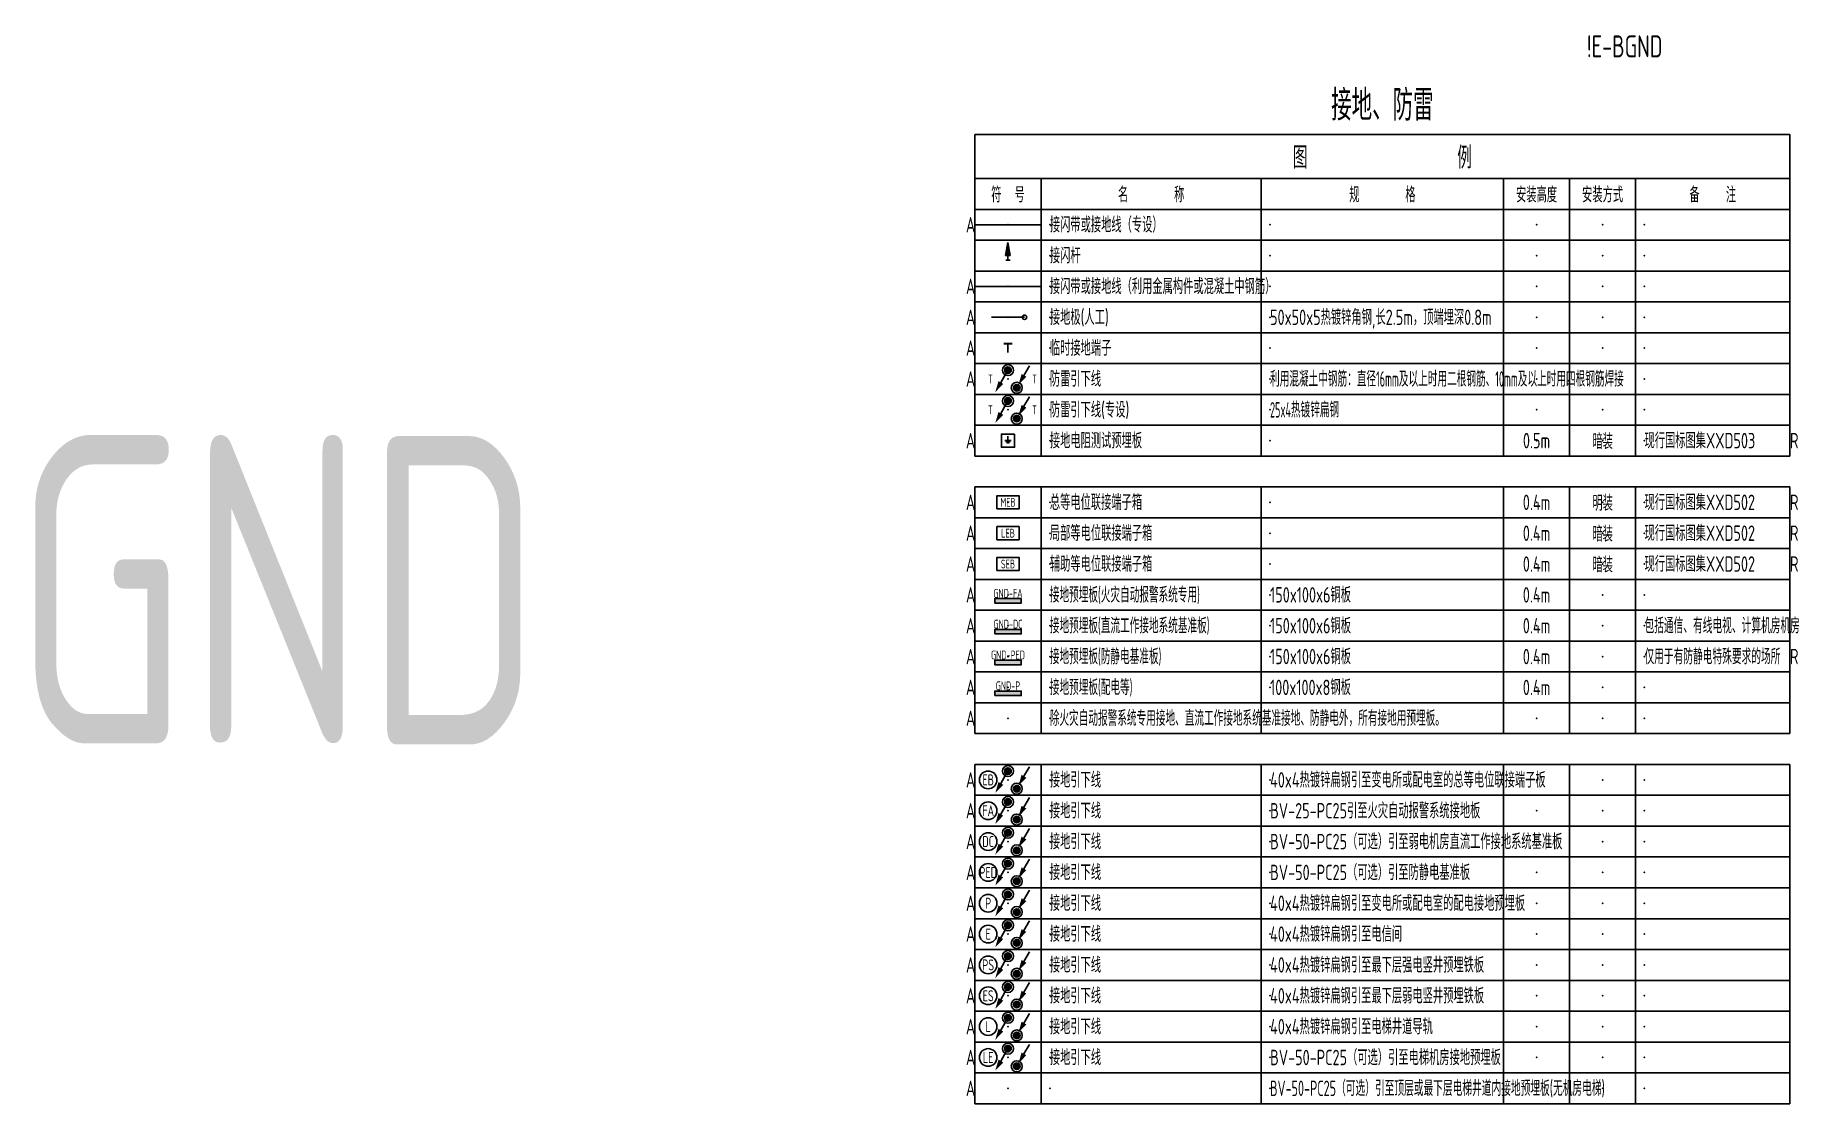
# Model space of a CAD drawing. Extents: x -337 to 273738, y -225 to 2088994.
# Drawn here: x 2128 to 42142, y 526360 to 550611 of the extents above; entities that cross this region are included whole.
import ezdxf
from ezdxf.enums import TextEntityAlignment as Align

# ---------------------------------------------------------------- set-up
doc = ezdxf.new("R2010")
doc.units = 0
doc.header["$LTSCALE"] = 1000
doc.layers.get('0').update_dxf_attribs({"linetype": 'CONTINUOUS'})
for name, color, linetype in [('E-GRND-DEVC', 3, 'CONTINUOUS'), ('E-GRND-WIRE', 4, 'E-GND'), ('E-TABLE', 2, 'CONTINUOUS'), ('E-THUN-WIRE', 4, 'E-THU'), ('E-UNIV-DIAG', 2, 'CONTINUOUS'), ('E-UNIV-EL', 140, 'CONTINUOUS'), ('E-UNIV-NOTE', 6, 'CONTINUOUS')]:
    doc.layers.add(name, color=color, linetype=linetype)
doc.styles.get("Standard").update_dxf_attribs({"font": 'GBENOR', "bigfont": 'GBCBIG'})
doc.styles.add('TH-STYLE3', font='tssdeng.shx', dxfattribs={"width": 0.65, "bigfont": 'tssdchn.shx'})
doc.linetypes.add('E-GND', pattern='A,1,["/",Standard,S=0.2,R=0,X=-0.53,Y=-0.1],-0.1,0,-0.1', length=1.2)
doc.linetypes.add('E-THU', pattern='A,1,["X",Standard,S=0.2,R=0,X=-0.53,Y=-0.1],-0.1,0,-0.1', length=1.2)

msp = doc.modelspace()

# ---------------------------------------------------------------- texts
at = {"layer": 'E-UNIV-NOTE', "style": 'TH-STYLE3', "width": 0.7}
for s, height, p in [('!E-BGND', 500, (38212, 550360)), ('GND', 7000, (7633, 538027))]:
    msp.add_text(s, height=height, dxfattribs=at).set_placement(p, align=Align.MIDDLE)

# ---------------------------------------------------------------- blocks, each defined once
blk = doc.blocks.new('E-BGND11')
blk.add_line((0, 0), (0, 2))
at = {"const_width": 0.5}
blk.add_lwpolyline([(1, 2), (-1, 2)], dxfattribs=at)
blk = doc.blocks.new('E-BKTS2')
for p, q in [((0, 0), (185, 0)), ((0, -7), (0, 0)), ((185, 0), (185, -7)), ((185, -7), (0, -7))]:
    blk.add_line(p, q)
at = {"linetype": 'Continuous'}
for p, q in [((15, 0), (15, -7)), ((65, 0), (65, -7)), ((120, 0), (120, -7)), ((135, 0), (135, -7)), ((150, 0), (150, -7))]:
    blk.add_line(p, q, dxfattribs=at)
for p in [(7.5, -3.5), (17, -3.5), (67, -3.5), (127.5, -3.5), (142.5, -3.5), (152, -3.5)]:
    blk.add_point(p, dxfattribs=at)
blk = doc.blocks.new('E-KTS2')
at = {"layer": 'E-TABLE', "linetype": 'Continuous'}
for p, q in [((15, 0), (15, -7)), ((65, 0), (65, -7)), ((120, 0), (120, -7)), ((135, 0), (135, -7)), ((150, 0), (150, -7))]:
    blk.add_line(p, q, dxfattribs=at)
at = {"layer": 'E-TABLE'}
blk.add_lwpolyline([(0, 0), (185, 0), (185, -7), (0, -7)], close=True, dxfattribs=at)
at = {"layer": 'E-TABLE', "linetype": 'Continuous'}
for p in [(7.5, -3.5), (17, -3.5), (67, -3.5), (127.5, -3.5), (142.5, -3.5), (152, -3.5)]:
    blk.add_point(p, dxfattribs=at)
blk = doc.blocks.new('E-BKTS1')
blk.add_line((0, -10), (185, -10))
at = {"linetype": 'Continuous'}
for p, q in [((15, -10), (15, -17)), ((65, -10), (65, -17)), ((120, -10), (120, -17)), ((135, -10), (135, -17)), ((150, -10), (150, -17))]:
    blk.add_line(p, q, dxfattribs=at)
blk.add_lwpolyline([(0, 0), (185, 0), (185, -17), (0, -17)], close=True)
at = {"layer": 'E-UNIV-NOTE', "style": 'TH-STYLE3', "width": 0.7}
for s, height, p in [('图                例', 5, (92.5, -5)), ('安装高度', 3.5, (127.5, -13.5)), ('安装方式', 3.5, (142.5, -13.5))]:
    blk.add_text(s, height=height, dxfattribs=at).set_placement(p, align=Align.MIDDLE)
at = {"layer": 'E-UNIV-NOTE', "linetype": 'Continuous', "style": 'TH-STYLE3', "width": 0.7}
for s, p in [('符  号', (7.5, -13.5)), ('名       称', (40, -13.5)), ('规       格', (92.5, -13.5)), ('备    注', (167.5, -13.5))]:
    blk.add_text(s, height=3.5, dxfattribs=at).set_placement(p, align=Align.MIDDLE)
blk = doc.blocks.new('E-BGND012')
blk.add_lwpolyline([(-2.5, -1.5), (-2.5, 1.5), (2.5, 1.5), (2.5, -1.5)], close=True)
at = {"layer": 'E-UNIV-EL', "style": 'TH-STYLE3', "width": 0.7}
blk.add_attdef('BOX', text='', height=2, dxfattribs=at).set_placement((0, 0), align=Align.MIDDLE)
blk = doc.blocks.new('E-BGND011')
blk.add_lwpolyline([(-2.5, -1.5), (-2.5, 1.5), (2.5, 1.5), (2.5, -1.5)], close=True)
at = {"layer": 'E-UNIV-EL', "style": 'TH-STYLE3', "width": 0.7}
blk.add_attdef('BOX', text='', height=2, dxfattribs=at).set_placement((0, 0), align=Align.MIDDLE)
blk = doc.blocks.new('E-BGND013')
blk.add_lwpolyline([(-2.5, -1.5), (-2.5, 1.5), (2.5, 1.5), (2.5, -1.5)], close=True)
at = {"layer": 'E-UNIV-EL', "style": 'TH-STYLE3', "width": 0.7}
blk.add_attdef('BOX', text='', height=2, dxfattribs=at).set_placement((0, 0), align=Align.MIDDLE)
blk = doc.blocks.new('E-BGND026')
blk.add_lwpolyline([(-3, 0), (-3, 1), (3, 1), (3, 0)], close=True)
blk.add_solid([(-3, 1), (-3, 0), (3, 1), (3, 0)])
at = {"layer": 'E-UNIV-EL', "style": 'TH-STYLE3', "width": 0.7}
blk.add_attdef('F', text='', height=2, dxfattribs=at).set_placement((0, 2.2), align=Align.MIDDLE)
blk = doc.blocks.new('E-ANNO10')
blk.add_circle((0, 0), 2)
at = {"style": 'TH-STYLE3', "width": 0.7}
blk.add_attdef('N', text='', height=2.5, dxfattribs=at).set_placement((0, 0), align=Align.MIDDLE)
blk = doc.blocks.new('E-BGND31')
blk.add_line((-0.38, -0.65), (-1.62, -2.81))
at = {"const_width": 0.75}
blk.add_lwpolyline([(-0.38, 0, 1), (0.38, 0, 1)], format="xyb", close=True, dxfattribs=at)
blk.add_lwpolyline([(-1.62, -2.81, 1.25, 0, 0), (-2.88, -4.98, 0, 0, 0)], format="xyseb")
for radius in [1.25, 0.75]:
    blk.add_circle((0, 0), radius)
blk = doc.blocks.new('E-BGND32')
blk.add_line((2.88, 4.98), (1.62, 2.81))
at = {"const_width": 0.75}
blk.add_lwpolyline([(-0.38, 0, 1), (0.37, 0, 1)], format="xyb", close=True, dxfattribs=at)
blk.add_lwpolyline([(1.62, 2.81, 1.25, 0, 0), (0.37, 0.65, 0, 0, 0)], format="xyseb")
for radius in [1.25, 0.75]:
    blk.add_circle((0, 0), radius)
blk = doc.blocks.new('E-BGND025')
blk.add_lwpolyline([(-3, 0), (-3, 1), (3, 1), (3, 0)], close=True)
blk.add_solid([(-3, 1), (-3, 0), (3, 1), (3, 0)])
at = {"layer": 'E-UNIV-EL', "style": 'TH-STYLE3', "width": 0.7}
blk.add_attdef('F', text='', height=2, dxfattribs=at).set_placement((0, 2.2), align=Align.MIDDLE)
blk = doc.blocks.new('E-BGND028')
blk.add_lwpolyline([(-3, 0), (-3, 1), (3, 1), (3, 0)], close=True)
blk.add_solid([(-3, 1), (-3, 0), (3, 1), (3, 0)])
at = {"layer": 'E-UNIV-EL', "style": 'TH-STYLE3', "width": 0.7}
blk.add_attdef('F', text='', height=2, dxfattribs=at).set_placement((0, 2.2), align=Align.MIDDLE)
blk = doc.blocks.new('E-BGND027')
blk.add_lwpolyline([(-3, 0), (-3, 1), (3, 1), (3, 0)], close=True)
blk.add_solid([(-3, 1), (-3, 0), (3, 1), (3, 0)])
at = {"layer": 'E-UNIV-EL', "style": 'TH-STYLE3', "width": 0.7}
blk.add_attdef('F', text='', height=2, dxfattribs=at).set_placement((0, 2.2), align=Align.MIDDLE)
blk = doc.blocks.new('E-BGND33')
blk.add_line((-0.38, -0.65), (-1.62, -2.81))
at = {"const_width": 0.75}
blk.add_lwpolyline([(-0.38, 0, 1), (0.38, 0, 1)], format="xyb", close=True, dxfattribs=at)
blk.add_lwpolyline([(-1.62, -2.81, 1.25, 0, 0), (-2.88, -4.98, 0, 0, 0)], format="xyseb")
for radius in [1.25, 0.75]:
    blk.add_circle((0, 0), radius)
at = {"layer": 'E-UNIV-EL', "style": 'TH-STYLE3', "width": 0.7}
blk.add_attdef('F', text='', height=2, dxfattribs=at).set_placement((-4, -2), align=Align.MIDDLE)
blk = doc.blocks.new('E-BGND34')
blk.add_line((2.88, 4.98), (1.63, 2.81))
at = {"const_width": 0.75}
blk.add_lwpolyline([(-0.38, 0, 1), (0.37, 0, 1)], format="xyb", close=True, dxfattribs=at)
blk.add_lwpolyline([(1.63, 2.81, 1.25, 0, 0), (0.37, 0.65, 0, 0, 0)], format="xyseb")
for radius in [1.25, 0.75]:
    blk.add_circle((0, 0), radius)
at = {"layer": 'E-UNIV-EL', "style": 'TH-STYLE3', "width": 0.7}
blk.add_attdef('F', text='', height=2, dxfattribs=at).set_placement((4, 2), align=Align.MIDDLE)
blk = doc.blocks.new('E-BGND41')
at = {"layer": 'E-GRND-DEVC'}
for p, q in [((-0.53, 1), (0, 4)), ((0.53, 1), (-0.53, 1)), ((-0.5, 0), (0.5, 0)), ((0, 4), (0.53, 1)), ((0, 1), (0, 0))]:
    blk.add_line(p, q, dxfattribs=at)
blk.add_solid([(-0.53, 1), (0.53, 1), (0, 4)], dxfattribs=at)
blk = doc.blocks.new('E-BGND51')
blk.add_lwpolyline([(1.5, 1.5), (-1.5, 1.5), (-1.5, -1.5), (1.5, -1.5)], close=True)
at = {"layer": 'E-UNIV-EL'}
for p, q in [((-0.75, 0), (0.75, 0)), ((0, 0), (0, 1)), ((-0.5, -0.25), (0.5, -0.25)), ((-0.25, -0.5), (0.25, -0.5))]:
    blk.add_line(p, q, dxfattribs=at)
blk = doc.blocks.new('防雷接地')
at = {"layer": 'E-GRND-DEVC'}
blk.add_circle((1125, -4150), 50, dxfattribs=at)
at = {"layer": 'E-GRND-WIRE'}
blk.add_line((1500, -3450), (0, -3450), dxfattribs=at)
at = {"layer": 'E-THUN-WIRE'}
for p, q in [((1500, -2050), (0, -2050)), ((375, -4150), (1125, -4150))]:
    blk.add_line(p, q, dxfattribs=at)
at = {"xscale": 100, "yscale": 100, "zscale": 100}
blk.add_blockref('E-KTS2', (0, -3800), dxfattribs=at)
at = {"layer": 'E-GRND-DEVC', "xscale": 100, "yscale": 100, "zscale": 100}
for name, p in [('E-BGND41', (750, -2850)), ('E-BGND11', (750, -4950)), ('E-BGND51', (750, -6950)), ('E-BGND31', (750, -14450)), ('E-BGND32', (950, -14850)), ('E-BGND31', (750, -15150)), ('E-BGND32', (950, -15550)), ('E-BGND31', (750, -15850)), ('E-BGND32', (950, -16250)), ('E-BGND31', (750, -16550)), ('E-BGND32', (950, -16950)), ('E-BGND31', (750, -17250)), ('E-BGND32', (950, -17650)), ('E-BGND31', (750, -17950)), ('E-BGND32', (950, -18350)), ('E-BGND31', (750, -18650)), ('E-BGND32', (950, -19050)), ('E-BGND31', (750, -19350)), ('E-BGND32', (950, -19750)), ('E-BGND31', (750, -20050)), ('E-BGND32', (950, -20450)), ('E-BGND31', (750, -20750)), ('E-BGND32', (950, -21150))]:
    blk.add_blockref(name, p, dxfattribs=at)
for name, p, values in [('E-BGND33', (750, -5350), {'F': 'T'}), ('E-BGND34', (950, -5750), {'F': 'T'}), ('E-BGND33', (750, -6050), {'F': 'T'}), ('E-BGND34', (950, -6450), {'F': 'T'}), ('E-BGND011', (750, -8350), {'BOX': 'MEB'}), ('E-BGND012', (750, -9050), {'BOX': 'LEB'}), ('E-BGND013', (750, -9750), {'BOX': 'SEB'}), ('E-BGND026', (750, -10635), {'F': 'GND-FA'}), ('E-BGND028', (750, -11335), {'F': 'GND-DC'}), ('E-BGND027', (750, -12035), {'F': 'GND-PED'}), ('E-BGND025', (750, -12735), {'F': 'GND-P'}), ('E-ANNO10', (300, -14650), {'N': 'EB'}), ('E-ANNO10', (300, -15350), {'N': 'FA'}), ('E-ANNO10', (300, -16050), {'N': 'DC'}), ('E-ANNO10', (300, -16750), {'N': 'PED'}), ('E-ANNO10', (300, -17450), {'N': 'P'}), ('E-ANNO10', (300, -18150), {'N': 'E'}), ('E-ANNO10', (300, -18850), {'N': 'PS'}), ('E-ANNO10', (300, -19550), {'N': 'ES'}), ('E-ANNO10', (300, -20250), {'N': 'L'}), ('E-ANNO10', (300, -20950), {'N': 'LE'})]:
    blk.add_blockref(name, p, dxfattribs=at).add_auto_attribs(values)
at = {"layer": 'E-TABLE', "xscale": 100, "yscale": 100, "zscale": 100}
for name, p in [('E-BKTS1', (0, 0)), ('E-BKTS2', (0, -1700)), ('E-BKTS2', (0, -2400)), ('E-BKTS2', (0, -3100)), ('E-BKTS2', (0, -4500)), ('E-BKTS2', (0, -5200)), ('E-BKTS2', (0, -5900)), ('E-BKTS2', (0, -6600)), ('E-BKTS2', (0, -8000)), ('E-BKTS2', (0, -8700)), ('E-BKTS2', (0, -9400))]:
    blk.add_blockref(name, p, dxfattribs=at)
at = {"layer": 'E-UNIV-DIAG', "xscale": 100, "yscale": 100, "zscale": 100}
for name, p in [('E-BKTS2', (0, -10100)), ('E-BKTS2', (0, -10800)), ('E-BKTS2', (0, -11500)), ('E-BKTS2', (0, -12200)), ('E-BKTS2', (0, -12900)), ('E-BKTS2', (0, -14300)), ('E-BKTS2', (0, -15000)), ('E-BKTS2', (0, -15700)), ('E-BKTS2', (0, -16400)), ('E-BKTS2', (0, -17100)), ('E-BKTS2', (0, -17800)), ('E-KTS2', (0, -17800)), ('E-BKTS2', (0, -18500)), ('E-BKTS2', (0, -19200)), ('E-BKTS2', (0, -19900)), ('E-BKTS2', (0, -20600)), ('E-BKTS2', (0, -21300))]:
    blk.add_blockref(name, p, dxfattribs=at)
at = {"layer": 'E-UNIV-NOTE', "style": 'TH-STYLE3', "width": 0.7}
for s, height, p in [('接地、防雷', 700, (9250, 700)), ('A', 350, (-100, -2050)), ('A', 350, (-100, -3450)), ('A', 350, (-100, -4150)), ('A', 350, (-100, -4850)), ('A', 350, (-100, -5550)), ('A', 350, (-100, -6950)), ('0.5m', 350, (12750, -6950)), ('暗装', 350, (14250, -6950)), ('R', 350, (18600, -6950)), ('A', 350, (-100, -8350)), ('0.4m', 350, (12750, -8350)), ('明装', 350, (14250, -8350)), ('R', 350, (18600, -8350)), ('A', 350, (-100, -9050)), ('0.4m', 350, (12750, -9050)), ('暗装', 350, (14250, -9050)), ('R', 350, (18600, -9050)), ('A', 350, (-100, -9750)), ('0.4m', 350, (12750, -9750)), ('暗装', 350, (14250, -9750)), ('R', 350, (18600, -9750)), ('A', 350, (-100, -10450)), ('0.4m', 350, (12750, -10450)), ('A', 350, (-100, -11150)), ('0.4m', 350, (12750, -11150)), ('A', 350, (-100, -11850)), ('0.4m', 350, (12750, -11850)), ('R', 350, (18600, -11850)), ('A', 350, (-100, -12550)), ('0.4m', 350, (12750, -12550)), ('A', 350, (-100, -13250)), ('A', 350, (-100, -14650)), ('A', 350, (-100, -15350)), ('A', 350, (-100, -16050)), ('A', 350, (-100, -16750)), ('A', 350, (-100, -17450)), ('A', 350, (-100, -18150)), ('A', 350, (-100, -18850)), ('A', 350, (-100, -19550)), ('A', 350, (-100, -20250)), ('A', 350, (-100, -20950)), ('A', 350, (-100, -21650))]:
    blk.add_text(s, height=height, dxfattribs=at).set_placement(p, align=Align.MIDDLE)
at = {"layer": 'E-UNIV-NOTE', "style": 'TH-STYLE3'}
for s, width, p in [('接闪带或接地线（专设）', 0.7, (1700, -2050)), ('接闪杆', 0.7, (1700, -2750)), ('接闪带或接地线（利用金属构件或混凝土中钢筋）', 0.7, (1700, -3450)), ('接地极(人工)', 0.7, (1700, -4150)), ('50x50x5热镀锌角钢,长2.5m，顶端埋深0.8m', 0.7, (6700, -4150)), ('临时接地端子', 0.7, (1700, -4850)), ('防雷引下线', 0.7, (1700, -5550)), ('利用混凝土中钢筋：直径16mm及以上时用二根钢筋、10mm及以上时用四根钢筋焊接', 0.5, (6700, -5550)), ('防雷引下线(专设)', 0.7, (1700, -6250)), ('25x4热镀锌扁钢', 0.5, (6700, -6250)), ('接地电阻测试预埋板', 0.7, (1700, -6950)), ('现行国标图集XXD503', 0.7, (15200, -6950)), ('总等电位联接端子箱', 0.7, (1700, -8350)), ('现行国标图集XXD502', 0.7, (15200, -8350)), ('局部等电位联接端子箱', 0.7, (1700, -9050)), ('现行国标图集XXD502', 0.7, (15200, -9050)), ('辅助等电位联接端子箱', 0.7, (1700, -9750)), ('现行国标图集XXD502', 0.7, (15200, -9750)), ('接地预埋板(火灾自动报警系统专用)', 0.5, (1700, -10450)), ('150x100x6铜板', 0.7, (6700, -10450)), ('接地预埋板(直流工作接地系统基准板)', 0.5, (1700, -11150)), ('150x100x6铜板', 0.7, (6700, -11150)), ('接地预埋板(防静电基准板)', 0.5, (1700, -11850)), ('150x100x6铜板', 0.7, (6700, -11850)), ('接地预埋板(配电等)', 0.5, (1700, -12550)), ('100x100x8钢板', 0.7, (6700, -12550)), ('除火灾自动报警系统专用接地、直流工作接地系统基准接地、防静电外，所有接地用预埋板。', 0.5, (1700, -13250)), ('接地引下线', 0.7, (1700, -14650)), ('40x4热镀锌扁钢引至变电所或配电室的总等电位联接端子板', 0.7, (6700, -14650)), ('接地引下线', 0.7, (1700, -15350)), ('BV-25-PC25引至火灾自动报警系统接地板', 0.7, (6700, -15350)), ('接地引下线', 0.7, (1700, -16050)), ('BV-50-PC25（可选）引至弱电机房直流工作接地系统基准板', 0.7, (6700, -16050)), ('接地引下线', 0.7, (1700, -16750)), ('BV-50-PC25（可选）引至防静电基准板', 0.7, (6700, -16750)), ('接地引下线', 0.7, (1700, -17450)), ('40x4热镀锌扁钢引至变电所或配电室的配电接地预埋板', 0.7, (6700, -17450)), ('接地引下线', 0.7, (1700, -18150)), ('40x4热镀锌扁钢引至电信间', 0.7, (6700, -18150)), ('接地引下线', 0.7, (1700, -18850)), ('40x4热镀锌扁钢引至最下层强电竖井预埋铁板', 0.7, (6700, -18850)), ('接地引下线', 0.7, (1700, -19550)), ('40x4热镀锌扁钢引至最下层弱电竖井预埋铁板', 0.7, (6700, -19550)), ('接地引下线', 0.7, (1700, -20250)), ('40x4热镀锌扁钢引至电梯井道导轨', 0.7, (6700, -20250)), ('接地引下线', 0.7, (1700, -20950)), ('BV-50-PC25（可选）引至电梯机房接地预埋板', 0.7, (6700, -20950)), ('BV-50-PC25（可选）引至顶层或最下层电梯井道内接地预埋板(无机房电梯)', 0.6, (6700, -21650))]:
    blk.add_text(s, height=350, dxfattribs=dict(at, width=width)).set_placement(p, align=Align.MIDDLE_LEFT)
at = {"layer": 'E-UNIV-NOTE', "color": 1, "style": 'TH-STYLE3', "width": 0.6}
for s, p in [('包括通信、有线电视、计算机房机房', (15200, -11150)), ('仅用于有防静电特殊要求的场所', (15200, -11850))]:
    blk.add_text(s, height=350, dxfattribs=at).set_placement(p, align=Align.MIDDLE_LEFT)

# ---------------------------------------------------------------- block references
msp.add_blockref('防雷接地', (23462, 548360))

msp.set_redraw_order([(e.dxf.handle, doc.entitydb.next_handle()) for e in msp.query("TEXT MTEXT ATTDEF DIMENSION ARC_DIMENSION")])  # texts and dimensions are drawn at this point

doc.saveas('drawing.dxf')
